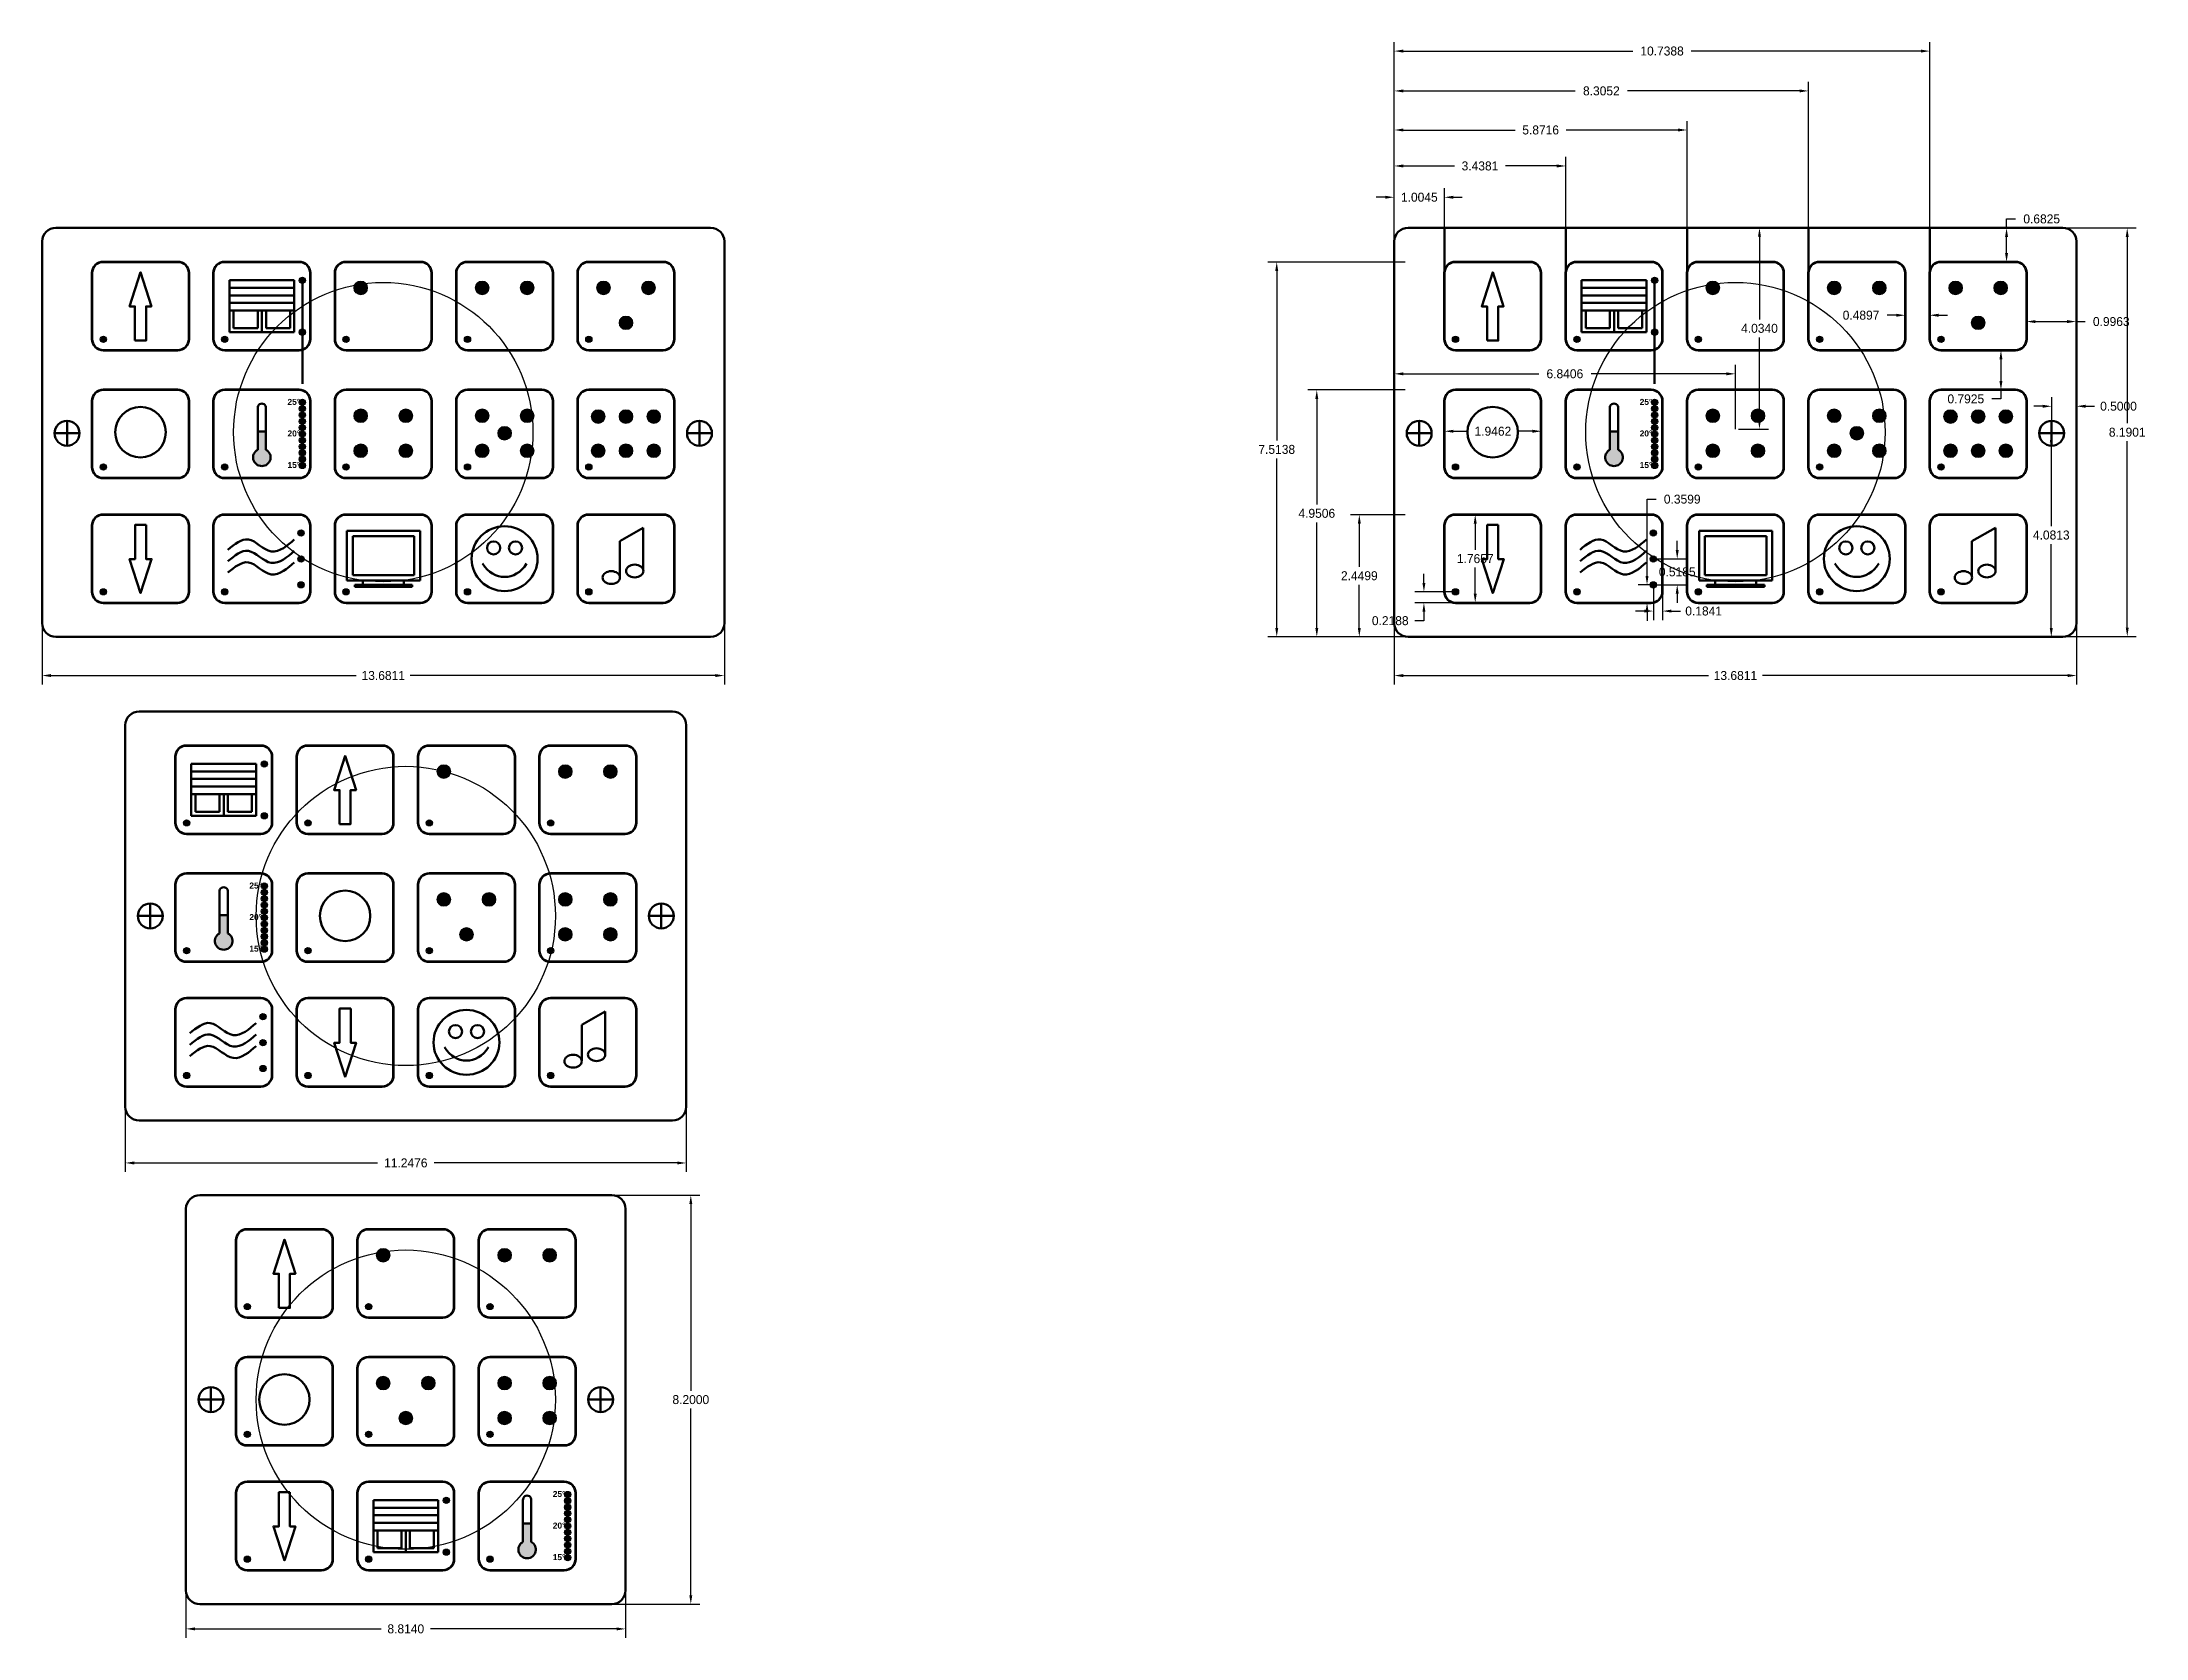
# Model space of a CAD drawing. Header units: centimetres. Extents: x -12 to 94, y -28 to 4.
# Drawn here: x 52.07 to 94.25, y -28.37 to 3.61 of the extents above; entities that cross this region are included whole.
import ezdxf

# ---------------------------------------------------------------- set-up
doc = ezdxf.new("R2010")
doc.units = ezdxf.units.CM
doc.header["$MEASUREMENT"] = 0
doc.layers.add('grafika koło', color=7, linetype='Continuous', lineweight=50)
doc.layers.add('ramka_zewnetrzna', color=7, linetype='Continuous', lineweight=50)
for name, color, linetype in [('LED_info', 1, 'Continuous'), ('Podświetlenie_klawiszy', 5, 'Continuous'), ('Pole_Touch', 7, 'Continuous'), ('wymiary', 1, 'Continuous')]:
    doc.layers.add(name, color=color, linetype=linetype)
doc.dimstyles.get("Standard").update_dxf_attribs({"dimtxt": 0.18, "dimasz": 0.18, "dimexe": 0.18, "dimexo": 0.0625, "dimgap": 0.09, "dimtad": 0, "dimtih": 1, "dimtoh": 1, "dimdec": 4, "dimzin": 0, "dimdsep": 46, "dimtxsty": 'Standard', "dimcen": 0.09, "dimadec": 0, "dimazin": 0, "dimtfac": 1, "dimtdec": 4, "dimtofl": 0, "dimtmove": 0, "dimatfit": 3, "dimfxl": 1, "dimtolj": 1, "dimtzin": 0, "dimarcsym": 0})

msp = doc.modelspace()

# ---------------------------------------------------------------- texts
at = {"layer": 'grafika koło', "char_height": 0.12, "width": 0.2267002, "attachment_point": 1}
for s, insert in [('{\\f@Arial Unicode MS|b1|i0|c238|p34;25%%D}', (56.98618, -3.53839)), ('{\\f@Arial Unicode MS|b1|i0|c238|p34;25%%D}', (84.09823, -3.53839)), ('{\\f@Arial Unicode MS|b1|i0|c238|p34;20%%D}', (56.98618, -4.17119)), ('{\\f@Arial Unicode MS|b1|i0|c238|p34;20%%D}', (84.09823, -4.17119)), ('{\\f@Arial Unicode MS|b1|i0|c238|p34;15%%D}', (56.98618, -4.80424)), ('{\\f@Arial Unicode MS|b1|i0|c238|p34;15%%D}', (84.09823, -4.80424)), ('{\\f@Arial Unicode MS|b1|i0|c238|p34;25%%D}', (56.22135, -13.23241)), ('{\\f@Arial Unicode MS|b1|i0|c238|p34;20%%D}', (56.22135, -13.86521)), ('{\\f@Arial Unicode MS|b1|i0|c238|p34;15%%D}', (56.22135, -14.49826)), ('{\\f@Arial Unicode MS|b1|i0|c238|p34;25%%D}', (62.30526, -25.42757)), ('{\\f@Arial Unicode MS|b1|i0|c238|p34;20%%D}', (62.30526, -26.06037)), ('{\\f@Arial Unicode MS|b1|i0|c238|p34;15%%D}', (62.30526, -26.69342))]:
    msp.add_mtext(s, dxfattribs=dict(at, insert=insert))

# ---------------------------------------------------------------- blocks, each defined once
blk = doc.blocks.new('Pole_Touch')
at = {"layer": 'Pole_Touch', "lineweight": 100}
blk.add_open_spline([(-0.028, 1.108), (-0.028, 1.108), (1.044, 1.108), (1.044, 1.108), (1.044, 1.108), (1.134, 1.108), (1.208, 1.034), (1.208, 0.944), (1.208, 0.944), (1.208, 0.944), (1.208, -0.019), (1.208, -0.019), (1.208, -0.019), (1.208, -0.109), (1.134, -0.183), (1.044, -0.183), (1.044, -0.183), (1.044, -0.183), (-0.028, -0.183), (-0.028, -0.183), (-0.028, -0.183), (-0.118, -0.183), (-0.192, -0.109), (-0.192, -0.019), (-0.192, -0.019), (-0.192, -0.019), (-0.192, 0.944), (-0.192, 0.944), (-0.192, 0.944), (-0.192, 1.034), (-0.118, 1.108), (-0.028, 1.108)], degree=3, knots=[0, 0, 0, 0, 0.111111, 0.111111, 0.111111, 0.111111, 0.222222, 0.222222, 0.222222, 0.222222, 0.333333, 0.333333, 0.333333, 0.333333, 0.444444, 0.444444, 0.444444, 0.444444, 0.555556, 0.555556, 0.555556, 0.555556, 0.666667, 0.666667, 0.666667, 0.666667, 0.777778, 0.777778, 0.777778, 0.777778, 1, 1, 1, 1], dxfattribs=at)
blk = doc.blocks.new('LED_1')
at = {"layer": 'Podświetlenie_klawiszy'}
blk.add_hatch(color=256, dxfattribs=at).paths.add_polyline_path([(0.0625, 0, 1), (-0.0625, 0, 1)])
blk.add_circle((0, 0), 0.0625, dxfattribs=at)
blk = doc.blocks.new('grafika koło')
h = blk.add_hatch(color=256)
edge = h.paths.add_edge_path()
edge.add_ellipse((0, 0), major_axis=(0, 0.1), ratio=1, start_angle=0, end_angle=360)
at = {"layer": 'grafika koło', "lineweight": 0}
blk.add_ellipse((0, 0), major_axis=(0, 0.1), ratio=1, dxfattribs=at)
blk = doc.blocks.new('LED_info')
at = {"layer": 'LED_info'}
blk.add_hatch(color=256, dxfattribs=at).paths.add_polyline_path([(0.0625, 0, 1), (-0.0625, 0, 1)])
blk.add_circle((0, 0), 0.0625, dxfattribs=at)
blk = doc.blocks.new('*D14')
at = {"layer": 'Defpoints', "color": 0}
for p in [(63.18, -19.497), (65.073, -19.497), (63.18, -27.697)]:
    blk.add_point(p, dxfattribs=at)
at = {"layer": 'grafika koło', "color": 0, "lineweight": -2}
for p, q in [((63.242, -19.497), (65.253, -19.497)), ((65.073, -19.677), (65.073, -23.417)), ((65.073, -27.517), (65.073, -23.777)), ((63.242, -27.697), (65.253, -27.697))]:
    blk.add_line(p, q, dxfattribs=at)
at = {"layer": 'grafika koło', "color": 0}
for points in [[(65.043, -19.677), (65.103, -19.677), (65.073, -19.497)], [(65.043, -27.517), (65.103, -27.517), (65.073, -27.697)]]:
    blk.add_solid(points, dxfattribs=at)
at = {"layer": 'grafika koło', "color": 0, "insert": (65.073, -23.597), "char_height": 0.18, "attachment_point": 5}
blk.add_mtext('\\A1;8.2000', dxfattribs=at)
blk = doc.blocks.new('łeb')
at = {"layer": 'grafika koło'}
for q in [(-0.25, 0), (0, 0.25), (0.25, 0), (0, -0.25)]:
    blk.add_line((0, 0), q, dxfattribs=at)
blk.add_circle((0, 0), 0.25, dxfattribs=at)
blk = doc.blocks.new('*D25')
at = {"layer": 'Defpoints', "color": 0}
for p in [(54.951, -27.42), (63.765, -27.42), (54.951, -28.192)]:
    blk.add_point(p, dxfattribs=at)
at = {"layer": 'grafika koło', "color": 0, "lineweight": -2}
for p, q in [((54.951, -27.483), (54.951, -28.372)), ((63.765, -27.483), (63.765, -28.372)), ((55.131, -28.192), (58.863, -28.192)), ((63.585, -28.192), (59.853, -28.192))]:
    blk.add_line(p, q, dxfattribs=at)
at = {"layer": 'grafika koło', "color": 0}
for points in [[(55.131, -28.162), (55.131, -28.222), (54.951, -28.192)], [(63.585, -28.162), (63.585, -28.222), (63.765, -28.192)]]:
    blk.add_solid(points, dxfattribs=at)
at = {"layer": 'grafika koło', "color": 0, "insert": (59.358, -28.192), "char_height": 0.18, "attachment_point": 5}
blk.add_mtext('\\A1;8.8140', dxfattribs=at)
blk = doc.blocks.new('*D26')
at = {"layer": 'Defpoints', "color": 0}
for p in [(53.734, -17.729), (64.982, -17.729), (53.734, -18.853)]:
    blk.add_point(p, dxfattribs=at)
at = {"layer": 'grafika koło', "color": 0, "lineweight": -2}
for p, q in [((53.734, -17.792), (53.734, -19.033)), ((64.982, -17.792), (64.982, -19.033)), ((53.914, -18.853), (58.788, -18.853)), ((64.802, -18.853), (59.928, -18.853))]:
    blk.add_line(p, q, dxfattribs=at)
at = {"layer": 'grafika koło', "color": 0}
for points in [[(53.914, -18.823), (53.914, -18.883), (53.734, -18.853)], [(64.802, -18.823), (64.802, -18.883), (64.982, -18.853)]]:
    blk.add_solid(points, dxfattribs=at)
at = {"layer": 'grafika koło', "color": 0, "insert": (59.358, -18.853), "char_height": 0.18, "attachment_point": 5}
blk.add_mtext('\\A1;11.2476', dxfattribs=at)
blk = doc.blocks.new('*D27')
at = {"layer": 'Defpoints', "color": 0}
for p in [(52.065, -8.035), (65.746, -8.035), (52.065, -9.084)]:
    blk.add_point(p, dxfattribs=at)
at = {"layer": 'grafika koło', "color": 0, "lineweight": -2}
for p, q in [((52.065, -8.097), (52.065, -9.264)), ((65.746, -8.097), (65.746, -9.264)), ((52.245, -9.084), (58.366, -9.084)), ((65.566, -9.084), (59.446, -9.084))]:
    blk.add_line(p, q, dxfattribs=at)
at = {"layer": 'grafika koło', "color": 0}
for points in [[(52.245, -9.054), (52.245, -9.114), (52.065, -9.084)], [(65.566, -9.054), (65.566, -9.114), (65.746, -9.084)]]:
    blk.add_solid(points, dxfattribs=at)
at = {"layer": 'grafika koło', "color": 0, "insert": (58.906, -9.084), "char_height": 0.18, "attachment_point": 5}
blk.add_mtext('\\A1;13.6811', dxfattribs=at)
blk = doc.blocks.new('ramka1')
at = {"layer": 'ramka_zewnetrzna'}
for p, q in [((-13.681, 7.653), (-13.681, 0)), ((-0.278, 7.926), (-13.403, 7.926)), ((0, 0), (0, 7.653)), ((-13.403, -0.274), (-0.278, -0.274))]:
    blk.add_line(p, q, dxfattribs=at)
for centre, major_axis, start_param, end_param in [((-13.403, 7.653), (-0.278, 0), -1.570796, 0), ((-0.278, 7.653), (-0.278, 0), 3.141593, 4.712389), ((-13.403, 0), (0.278, 0), 3.141593, 4.712389), ((-0.278, 0), (0.278, 0), 4.712389, 6.283185)]:
    blk.add_ellipse(centre, major_axis=major_axis, ratio=0.98339, start_param=start_param, end_param=end_param, dxfattribs=at)
blk = doc.blocks.new('*D35')
at = {"layer": 'Defpoints', "color": 0}
for p in [(79.177, -8.035), (92.859, -8.035), (79.177, -9.084)]:
    blk.add_point(p, dxfattribs=at)
at = {"layer": 'grafika koło', "color": 0, "lineweight": -2}
for p, q in [((79.177, -8.097), (79.177, -9.264)), ((92.859, -8.097), (92.859, -9.264)), ((79.357, -9.084), (85.478, -9.084)), ((92.679, -9.084), (86.558, -9.084))]:
    blk.add_line(p, q, dxfattribs=at)
at = {"layer": 'grafika koło', "color": 0}
for points in [[(79.357, -9.054), (79.357, -9.114), (79.177, -9.084)], [(92.679, -9.054), (92.679, -9.114), (92.859, -9.084)]]:
    blk.add_solid(points, dxfattribs=at)
at = {"layer": 'grafika koło', "color": 0, "insert": (86.018, -9.084), "char_height": 0.18, "attachment_point": 5}
blk.add_mtext('\\A1;13.6811', dxfattribs=at)
blk = doc.blocks.new('*D37')
at = {"layer": 'Defpoints', "color": 0}
for p in [(80.182, 0.503), (79.177, -0.382), (80.182, -0.382)]:
    blk.add_point(p, dxfattribs=at)
at = {"layer": 'grafika koło', "color": 0, "lineweight": -2}
for p, q in [((78.997, 0.503), (78.817, 0.503)), ((79.177, -0.319), (79.177, 0.683)), ((80.182, -0.319), (80.182, 0.683)), ((80.362, 0.503), (80.542, 0.503))]:
    blk.add_line(p, q, dxfattribs=at)
at = {"layer": 'grafika koło', "color": 0}
for points in [[(78.997, 0.533), (78.997, 0.473), (79.177, 0.503)], [(80.362, 0.533), (80.362, 0.473), (80.182, 0.503)]]:
    blk.add_solid(points, dxfattribs=at)
at = {"layer": 'grafika koło', "color": 0, "insert": (79.68, 0.503), "char_height": 0.18, "attachment_point": 5}
blk.add_mtext('\\A1;1.0045', dxfattribs=at)
blk = doc.blocks.new('*D38')
at = {"layer": 'Defpoints', "color": 0}
for p in [(82.615, 1.13), (79.177, -0.319), (82.615, -0.319)]:
    blk.add_point(p, dxfattribs=at)
at = {"layer": 'grafika koło', "color": 0, "lineweight": -2}
for p, q in [((79.177, -0.257), (79.177, 1.31)), ((82.615, -0.257), (82.615, 1.31)), ((79.357, 1.13), (80.386, 1.13)), ((82.435, 1.13), (81.406, 1.13))]:
    blk.add_line(p, q, dxfattribs=at)
at = {"layer": 'grafika koło', "color": 0}
for points in [[(79.357, 1.16), (79.357, 1.1), (79.177, 1.13)], [(82.435, 1.16), (82.435, 1.1), (82.615, 1.13)]]:
    blk.add_solid(points, dxfattribs=at)
at = {"layer": 'grafika koło', "color": 0, "insert": (80.896, 1.13), "char_height": 0.18, "attachment_point": 5}
blk.add_mtext('\\A1;3.4381', dxfattribs=at)
blk = doc.blocks.new('*D39')
at = {"layer": 'Defpoints', "color": 0}
for p in [(85.049, 1.851), (79.177, -0.382), (85.049, -0.382)]:
    blk.add_point(p, dxfattribs=at)
at = {"layer": 'grafika koło', "color": 0, "lineweight": -2}
for p, q in [((79.177, -0.319), (79.177, 2.031)), ((79.357, 1.851), (81.603, 1.851)), ((84.869, 1.851), (82.623, 1.851)), ((85.049, -0.319), (85.049, 2.031))]:
    blk.add_line(p, q, dxfattribs=at)
at = {"layer": 'grafika koło', "color": 0}
for points in [[(79.357, 1.881), (79.357, 1.821), (79.177, 1.851)], [(84.869, 1.881), (84.869, 1.821), (85.049, 1.851)]]:
    blk.add_solid(points, dxfattribs=at)
at = {"layer": 'grafika koło', "color": 0, "insert": (82.113, 1.851), "char_height": 0.18, "attachment_point": 5}
blk.add_mtext('\\A1;5.8716', dxfattribs=at)
blk = doc.blocks.new('*D40')
at = {"layer": 'Defpoints', "color": 0}
for p in [(87.483, 2.634), (79.177, -0.382), (87.483, -0.382)]:
    blk.add_point(p, dxfattribs=at)
at = {"layer": 'grafika koło', "color": 0, "lineweight": -2}
for p, q in [((79.177, -0.319), (79.177, 2.814)), ((79.357, 2.634), (82.805, 2.634)), ((87.303, 2.634), (83.855, 2.634)), ((87.483, -0.319), (87.483, 2.814))]:
    blk.add_line(p, q, dxfattribs=at)
at = {"layer": 'grafika koło', "color": 0}
for points in [[(79.357, 2.664), (79.357, 2.604), (79.177, 2.634)], [(87.303, 2.664), (87.303, 2.604), (87.483, 2.634)]]:
    blk.add_solid(points, dxfattribs=at)
at = {"layer": 'grafika koło', "color": 0, "insert": (83.33, 2.634), "char_height": 0.18, "attachment_point": 5}
blk.add_mtext('\\A1;8.3052', dxfattribs=at)
blk = doc.blocks.new('*D41')
at = {"layer": 'Defpoints', "color": 0}
for p in [(89.916, 3.433), (79.177, -0.382), (89.916, -0.382)]:
    blk.add_point(p, dxfattribs=at)
at = {"layer": 'grafika koło', "color": 0, "lineweight": -2}
for p, q in [((79.177, -0.319), (79.177, 3.613)), ((79.357, 3.433), (83.962, 3.433)), ((89.736, 3.433), (85.132, 3.433)), ((89.916, -0.319), (89.916, 3.613))]:
    blk.add_line(p, q, dxfattribs=at)
at = {"layer": 'grafika koło', "color": 0}
for points in [[(79.357, 3.463), (79.357, 3.403), (79.177, 3.433)], [(89.736, 3.463), (89.736, 3.403), (89.916, 3.433)]]:
    blk.add_solid(points, dxfattribs=at)
at = {"layer": 'grafika koło', "color": 0, "insert": (84.547, 3.433), "char_height": 0.18, "attachment_point": 5}
blk.add_mtext('\\A1;10.7388', dxfattribs=at)
blk = doc.blocks.new('*D42')
at = {"layer": 'Defpoints', "color": 0}
for p in [(78.477, -5.859), (79.456, -5.859), (79.456, -8.308)]:
    blk.add_point(p, dxfattribs=at)
at = {"layer": 'grafika koło', "color": 0, "lineweight": -2}
for p, q in [((79.393, -5.859), (78.297, -5.859)), ((78.477, -6.039), (78.477, -6.904)), ((78.477, -8.128), (78.477, -7.264)), ((79.393, -8.308), (78.297, -8.308))]:
    blk.add_line(p, q, dxfattribs=at)
at = {"layer": 'grafika koło', "color": 0}
for points in [[(78.447, -6.039), (78.507, -6.039), (78.477, -5.859)], [(78.447, -8.128), (78.507, -8.128), (78.477, -8.308)]]:
    blk.add_solid(points, dxfattribs=at)
at = {"layer": 'grafika koło', "color": 0, "insert": (78.477, -7.084), "char_height": 0.18, "attachment_point": 5}
blk.add_mtext('\\A1;2.4499', dxfattribs=at)
blk = doc.blocks.new('*D43')
at = {"layer": 'Defpoints', "color": 0}
for p in [(77.624, -3.358), (79.456, -3.358), (79.456, -8.308)]:
    blk.add_point(p, dxfattribs=at)
at = {"layer": 'grafika koło', "color": 0, "lineweight": -2}
for p, q in [((79.393, -3.358), (77.444, -3.358)), ((77.624, -3.538), (77.624, -5.653)), ((77.624, -8.128), (77.624, -6.013)), ((79.393, -8.308), (77.444, -8.308))]:
    blk.add_line(p, q, dxfattribs=at)
at = {"layer": 'grafika koło', "color": 0}
for points in [[(77.594, -3.538), (77.654, -3.538), (77.624, -3.358)], [(77.594, -8.128), (77.654, -8.128), (77.624, -8.308)]]:
    blk.add_solid(points, dxfattribs=at)
at = {"layer": 'grafika koło', "color": 0, "insert": (77.624, -5.833), "char_height": 0.18, "attachment_point": 5}
blk.add_mtext('\\A1;4.9506', dxfattribs=at)
blk = doc.blocks.new('*D44')
at = {"layer": 'Defpoints', "color": 0}
for p in [(76.821, -0.795), (79.456, -0.795), (79.456, -8.308)]:
    blk.add_point(p, dxfattribs=at)
at = {"layer": 'grafika koło', "color": 0, "lineweight": -2}
for p, q in [((79.393, -0.795), (76.641, -0.795)), ((76.821, -0.975), (76.821, -4.372)), ((76.821, -8.128), (76.821, -4.732)), ((79.393, -8.308), (76.641, -8.308))]:
    blk.add_line(p, q, dxfattribs=at)
at = {"layer": 'grafika koło', "color": 0}
for points in [[(76.791, -0.975), (76.851, -0.975), (76.821, -0.795)], [(76.791, -8.128), (76.851, -8.128), (76.821, -8.308)]]:
    blk.add_solid(points, dxfattribs=at)
at = {"layer": 'grafika koło', "color": 0, "insert": (76.821, -4.552), "char_height": 0.18, "attachment_point": 5}
blk.add_mtext('\\A1;7.5138', dxfattribs=at)
blk = doc.blocks.new('*D45')
at = {"layer": 'Defpoints', "color": 0}
for p in [(80.406, -7.406), (79.772, -7.625), (80.406, -7.625)]:
    blk.add_point(p, dxfattribs=at)
at = {"layer": 'grafika koło', "color": 0, "lineweight": -2}
for p, q in [((79.772, -7.226), (79.772, -7.046)), ((80.344, -7.406), (79.592, -7.406)), ((80.344, -7.625), (79.592, -7.625)), ((79.772, -7.985), (79.592, -7.985)), ((79.772, -7.805), (79.772, -7.985))]:
    blk.add_line(p, q, dxfattribs=at)
at = {"layer": 'grafika koło', "color": 0}
for points in [[(79.742, -7.226), (79.802, -7.226), (79.772, -7.406)], [(79.742, -7.805), (79.802, -7.805), (79.772, -7.625)]]:
    blk.add_solid(points, dxfattribs=at)
at = {"layer": 'grafika koło', "color": 0, "insert": (79.097, -7.985), "char_height": 0.18, "attachment_point": 5}
blk.add_mtext('\\A1;0.2188', dxfattribs=at)
blk = doc.blocks.new('*D46')
at = {"layer": 'Defpoints', "color": 0}
for p in [(84.372, -7.269), (84.556, -7.269), (84.556, -7.791)]:
    blk.add_point(p, dxfattribs=at)
at = {"layer": 'grafika koło', "color": 0, "lineweight": -2}
for p, q in [((84.372, -7.331), (84.372, -7.971)), ((84.556, -7.331), (84.556, -7.971)), ((84.192, -7.791), (84.012, -7.791)), ((84.736, -7.791), (84.916, -7.791))]:
    blk.add_line(p, q, dxfattribs=at)
at = {"layer": 'grafika koło', "color": 0}
for points in [[(84.192, -7.761), (84.192, -7.821), (84.372, -7.791)], [(84.736, -7.761), (84.736, -7.821), (84.556, -7.791)]]:
    blk.add_solid(points, dxfattribs=at)
at = {"layer": 'grafika koło', "color": 0, "insert": (85.381, -7.791), "char_height": 0.18, "attachment_point": 5}
blk.add_mtext('\\A1;0.1841', dxfattribs=at)
blk = doc.blocks.new('*D47')
at = {"layer": 'Defpoints', "color": 0}
for p in [(84.37, -7.265), (84.246, -7.625), (84.37, -7.625)]:
    blk.add_point(p, dxfattribs=at)
at = {"layer": 'grafika koło', "color": 0, "lineweight": -2}
for p, q in [((84.246, -7.085), (84.246, -5.549)), ((84.246, -5.549), (84.426, -5.549)), ((84.308, -7.265), (84.066, -7.265)), ((84.308, -7.625), (84.066, -7.625)), ((84.246, -7.805), (84.246, -7.985))]:
    blk.add_line(p, q, dxfattribs=at)
at = {"layer": 'grafika koło', "color": 0}
for points in [[(84.216, -7.085), (84.276, -7.085), (84.246, -7.265)], [(84.216, -7.805), (84.276, -7.805), (84.246, -7.625)]]:
    blk.add_solid(points, dxfattribs=at)
at = {"layer": 'grafika koło', "color": 0, "insert": (84.951, -5.549), "char_height": 0.18, "attachment_point": 5}
blk.add_mtext('\\A1;0.3599', dxfattribs=at)
blk = doc.blocks.new('*D48')
at = {"layer": 'Defpoints', "color": 0}
for p in [(84.37, -6.746), (84.851, -6.746), (84.37, -7.265)]:
    blk.add_point(p, dxfattribs=at)
at = {"layer": 'grafika koło', "color": 0, "lineweight": -2}
for p, q in [((84.433, -6.746), (85.031, -6.746)), ((84.851, -6.566), (84.851, -6.386)), ((84.433, -7.265), (85.031, -7.265)), ((84.851, -7.445), (84.851, -7.625))]:
    blk.add_line(p, q, dxfattribs=at)
at = {"layer": 'grafika koło', "color": 0}
for points in [[(84.821, -6.566), (84.881, -6.566), (84.851, -6.746)], [(84.821, -7.445), (84.881, -7.445), (84.851, -7.265)]]:
    blk.add_solid(points, dxfattribs=at)
at = {"layer": 'grafika koło', "color": 0, "insert": (84.851, -7.006), "char_height": 0.18, "attachment_point": 5}
blk.add_mtext('\\A1;0.5185', dxfattribs=at)
blk = doc.blocks.new('*D49')
at = {"layer": 'Defpoints', "color": 0}
for p in [(80.406, -5.859), (80.406, -7.624), (80.801, -7.624)]:
    blk.add_point(p, dxfattribs=at)
at = {"layer": 'grafika koło', "color": 0, "lineweight": -2}
for p, q in [((80.469, -5.859), (80.981, -5.859)), ((80.801, -6.039), (80.801, -6.561)), ((80.801, -7.444), (80.801, -6.921)), ((80.469, -7.624), (80.981, -7.624))]:
    blk.add_line(p, q, dxfattribs=at)
at = {"layer": 'grafika koło', "color": 0}
for points in [[(80.771, -6.039), (80.831, -6.039), (80.801, -5.859)], [(80.771, -7.444), (80.831, -7.444), (80.801, -7.624)]]:
    blk.add_solid(points, dxfattribs=at)
at = {"layer": 'grafika koło', "color": 0, "insert": (80.801, -6.741), "char_height": 0.18, "attachment_point": 5}
blk.add_mtext('\\A1;1.7657', dxfattribs=at)
blk = doc.blocks.new('*D50')
at = {"layer": 'Defpoints', "color": 0}
for p in [(80.182, -3.832), (80.182, -4.187), (82.128, -3.832)]:
    blk.add_point(p, dxfattribs=at)
at = {"layer": 'grafika koło', "color": 0, "lineweight": -2}
for p, q in [((80.182, -3.894), (80.182, -4.367)), ((80.362, -4.187), (80.645, -4.187)), ((81.948, -4.187), (81.665, -4.187)), ((82.128, -3.894), (82.128, -4.367))]:
    blk.add_line(p, q, dxfattribs=at)
at = {"layer": 'grafika koło', "color": 0}
for points in [[(80.362, -4.157), (80.362, -4.217), (80.182, -4.187)], [(81.948, -4.157), (81.948, -4.217), (82.128, -4.187)]]:
    blk.add_solid(points, dxfattribs=at)
at = {"layer": 'grafika koło', "color": 0, "insert": (81.155, -4.187), "char_height": 0.18, "attachment_point": 5}
blk.add_mtext('\\A1;1.9462', dxfattribs=at)
blk = doc.blocks.new('*D51')
at = {"layer": 'Defpoints', "color": 0}
for p in [(92.564, -0.112), (93.874, -0.112), (92.564, -8.302)]:
    blk.add_point(p, dxfattribs=at)
at = {"layer": 'grafika koło', "color": 0, "lineweight": -2}
for p, q in [((92.627, -0.112), (94.054, -0.112)), ((93.874, -0.292), (93.874, -4.027)), ((93.874, -8.122), (93.874, -4.387)), ((92.627, -8.302), (94.054, -8.302))]:
    blk.add_line(p, q, dxfattribs=at)
at = {"layer": 'grafika koło', "color": 0}
for points in [[(93.844, -0.292), (93.904, -0.292), (93.874, -0.112)], [(93.844, -8.122), (93.904, -8.122), (93.874, -8.302)]]:
    blk.add_solid(points, dxfattribs=at)
at = {"layer": 'grafika koło', "color": 0, "insert": (93.874, -4.207), "char_height": 0.18, "attachment_point": 5}
blk.add_mtext('\\A1;8.1901', dxfattribs=at)
blk = doc.blocks.new('*D52')
at = {"layer": 'Defpoints', "color": 0}
for p in [(90.97, -0.112), (91.454, -0.112), (90.97, -0.794)]:
    blk.add_point(p, dxfattribs=at)
at = {"layer": 'grafika koło', "color": 0, "lineweight": -2}
for p, q in [((91.454, -0.112), (91.454, 0.068)), ((91.454, 0.068), (91.634, 0.068)), ((91.033, -0.112), (91.634, -0.112)), ((91.454, -0.614), (91.454, -0.292)), ((91.033, -0.794), (91.634, -0.794))]:
    blk.add_line(p, q, dxfattribs=at)
at = {"layer": 'grafika koło', "color": 0}
for points in [[(91.424, -0.292), (91.484, -0.292), (91.454, -0.112)], [(91.424, -0.614), (91.484, -0.614), (91.454, -0.794)]]:
    blk.add_solid(points, dxfattribs=at)
at = {"layer": 'grafika koło', "color": 0, "insert": (92.159, 0.068), "char_height": 0.18, "attachment_point": 5}
blk.add_mtext('\\A1;0.6825', dxfattribs=at)
blk = doc.blocks.new('*D53')
at = {"layer": 'Defpoints', "color": 0}
for p in [(91.853, -1.733), (92.849, -1.733), (92.849, -1.989)]:
    blk.add_point(p, dxfattribs=at)
at = {"layer": 'grafika koło', "color": 0, "lineweight": -2}
for p, q in [((91.853, -1.795), (91.853, -2.169)), ((92.033, -1.989), (92.669, -1.989)), ((92.849, -1.795), (92.849, -2.169)), ((92.849, -1.989), (93.029, -1.989))]:
    blk.add_line(p, q, dxfattribs=at)
at = {"layer": 'grafika koło', "color": 0}
for points in [[(92.033, -1.959), (92.033, -2.019), (91.853, -1.989)], [(92.669, -1.959), (92.669, -2.019), (92.849, -1.989)]]:
    blk.add_solid(points, dxfattribs=at)
at = {"layer": 'grafika koło', "color": 0, "insert": (93.554, -1.989), "char_height": 0.18, "attachment_point": 5}
blk.add_mtext('\\A1;0.9963', dxfattribs=at)
blk = doc.blocks.new('*D54')
at = {"layer": 'Defpoints', "color": 0}
for p in [(89.422, -1.813), (89.422, -1.862), (89.912, -1.813)]:
    blk.add_point(p, dxfattribs=at)
at = {"layer": 'grafika koło', "color": 0, "lineweight": -2}
for p, q in [((89.242, -1.862), (89.062, -1.862)), ((89.422, -1.875), (89.422, -2.042)), ((89.912, -1.875), (89.912, -2.042)), ((90.092, -1.862), (90.272, -1.862))]:
    blk.add_line(p, q, dxfattribs=at)
at = {"layer": 'grafika koło', "color": 0}
for points in [[(89.242, -1.832), (89.242, -1.892), (89.422, -1.862)], [(90.092, -1.832), (90.092, -1.892), (89.912, -1.862)]]:
    blk.add_solid(points, dxfattribs=at)
at = {"layer": 'grafika koło', "color": 0, "insert": (88.537, -1.862), "char_height": 0.18, "attachment_point": 5}
blk.add_mtext('\\A1;0.4897', dxfattribs=at)
blk = doc.blocks.new('*D55')
at = {"layer": 'Defpoints', "color": 0}
for p in [(90.793, -2.566), (90.793, -3.359), (91.342, -3.359)]:
    blk.add_point(p, dxfattribs=at)
at = {"layer": 'grafika koło', "color": 0, "lineweight": -2}
for p, q in [((90.856, -2.566), (91.522, -2.566)), ((91.342, -2.746), (91.342, -3.179)), ((90.856, -3.359), (91.522, -3.359)), ((91.342, -3.359), (91.342, -3.539)), ((91.342, -3.539), (91.162, -3.539))]:
    blk.add_line(p, q, dxfattribs=at)
at = {"layer": 'grafika koło', "color": 0}
for points in [[(91.312, -2.746), (91.372, -2.746), (91.342, -2.566)], [(91.312, -3.179), (91.372, -3.179), (91.342, -3.359)]]:
    blk.add_solid(points, dxfattribs=at)
at = {"layer": 'grafika koło', "color": 0, "insert": (90.637, -3.539), "char_height": 0.18, "attachment_point": 5}
blk.add_mtext('\\A1;0.7925', dxfattribs=at)
blk = doc.blocks.new('*D56')
at = {"layer": 'Defpoints', "color": 0}
for p in [(92.859, -3.686), (92.359, -4.227), (92.859, -4.227)]:
    blk.add_point(p, dxfattribs=at)
at = {"layer": 'grafika koło', "color": 0, "lineweight": -2}
for p, q in [((92.179, -3.686), (91.999, -3.686)), ((92.359, -4.165), (92.359, -3.506)), ((92.859, -4.165), (92.859, -3.506)), ((93.039, -3.686), (93.219, -3.686))]:
    blk.add_line(p, q, dxfattribs=at)
at = {"layer": 'grafika koło', "color": 0}
for points in [[(92.179, -3.656), (92.179, -3.716), (92.359, -3.686)], [(93.039, -3.656), (93.039, -3.716), (92.859, -3.686)]]:
    blk.add_solid(points, dxfattribs=at)
at = {"layer": 'grafika koło', "color": 0, "insert": (93.699, -3.686), "char_height": 0.18, "attachment_point": 5}
blk.add_mtext('\\A1;0.5000', dxfattribs=at)
blk = doc.blocks.new('*D57')
at = {"layer": 'Defpoints', "color": 0}
for p in [(92.359, -4.227), (92.351, -8.308), (92.359, -8.308)]:
    blk.add_point(p, dxfattribs=at)
at = {"layer": 'grafika koło', "color": 0, "lineweight": -2}
for p, q in [((92.296, -4.227), (92.171, -4.227)), ((92.351, -4.407), (92.351, -6.088)), ((92.351, -8.128), (92.351, -6.448)), ((92.296, -8.308), (92.171, -8.308))]:
    blk.add_line(p, q, dxfattribs=at)
at = {"layer": 'grafika koło', "color": 0}
for points in [[(92.321, -4.407), (92.381, -4.407), (92.351, -4.227)], [(92.321, -8.128), (92.381, -8.128), (92.351, -8.308)]]:
    blk.add_solid(points, dxfattribs=at)
at = {"layer": 'grafika koło', "color": 0, "insert": (92.351, -6.268), "char_height": 0.18, "attachment_point": 5}
blk.add_mtext('\\A1;4.0813', dxfattribs=at)
blk = doc.blocks.new('*D58')
at = {"layer": 'Defpoints', "color": 0}
for p in [(79.177, -3.036), (79.177, -4.205), (86.018, -4.205)]:
    blk.add_point(p, dxfattribs=at)
at = {"layer": 'grafika koło', "color": 0, "lineweight": -2}
for p, q in [((79.177, -4.142), (79.177, -2.856)), ((86.018, -4.142), (86.018, -2.856)), ((79.357, -3.036), (82.073, -3.036)), ((85.838, -3.036), (83.123, -3.036))]:
    blk.add_line(p, q, dxfattribs=at)
at = {"layer": 'grafika koło', "color": 0}
for points in [[(79.357, -3.006), (79.357, -3.066), (79.177, -3.036)], [(85.838, -3.006), (85.838, -3.066), (86.018, -3.036)]]:
    blk.add_solid(points, dxfattribs=at)
at = {"layer": 'grafika koło', "color": 0, "insert": (82.598, -3.036), "char_height": 0.18, "attachment_point": 5}
blk.add_mtext('\\A1;6.8406', dxfattribs=at)
blk = doc.blocks.new('*D59')
at = {"layer": 'Defpoints', "color": 0}
for p in [(86.018, -0.108), (86.5, -0.108), (86.018, -4.142)]:
    blk.add_point(p, dxfattribs=at)
at = {"layer": 'grafika koło', "color": 0, "lineweight": -2}
for p, q in [((86.08, -0.108), (86.68, -0.108)), ((86.5, -0.288), (86.5, -1.945)), ((86.5, -3.962), (86.5, -2.305)), ((86.08, -4.142), (86.68, -4.142))]:
    blk.add_line(p, q, dxfattribs=at)
at = {"layer": 'grafika koło', "color": 0}
for points in [[(86.47, -0.288), (86.53, -0.288), (86.5, -0.108)], [(86.47, -3.962), (86.53, -3.962), (86.5, -4.142)]]:
    blk.add_solid(points, dxfattribs=at)
at = {"layer": 'grafika koło', "color": 0, "insert": (86.5, -2.125), "char_height": 0.18, "attachment_point": 5}
blk.add_mtext('\\A1;4.0340', dxfattribs=at)

# ---------------------------------------------------------------- dimensions: what is measured, and where the dimension line sits
at = {"layer": 'grafika koło'}
for p1, p2, distance, picture, middle in [((79.177395, -0.381989), (89.916151, -0.381989), 3.814957, '*D41', (84.546773, 3.432968)), ((79.1774, -0.38199), (87.48259, -0.38199), 3.01591, '*D40', (83.32999, 2.63392)), ((79.1774, -0.38199), (85.04902, -0.38199), 2.23253, '*D39', (82.11321, 1.85054)), ((79.177395, -0.319489), (82.615455, -0.319489), 1.449321, '*D38', (80.896425, 1.129832)), ((79.1774, -0.38199), (80.18189, -0.38199), 0.88512, '*D37', (79.67964, 0.50313)), ((90.9703, -0.79416), (90.9703, -0.11165), -0.48392, '*D52', (92.15923, 0.06835)), ((86.01796, -4.14245), (86.01796, -0.10849), -0.48177, '*D59', (86.49973, -2.12547)), ((92.5644, -8.30175), (92.5644, -0.11165), -1.30943, '*D51', (93.87383, -4.2067)), ((79.45552, -8.30849), (79.45552, -0.79473), 2.63454, '*D44', (76.82098, -4.55161)), ((89.91174, -1.81265), (89.42203, -1.81265), 0.04892, '*D54', (88.53703, -1.86158)), ((91.85275, -1.73261), (92.84906, -1.73261), -0.25594, '*D53', (93.55406, -1.98855)), ((86.01796, -4.20495), (79.1774, -4.20495), -1.16884, '*D58', (82.59768, -3.03611)), ((90.793212, -2.566062), (90.793212, -3.358609), 0.548475, '*D55', (90.636686, -3.538609)), ((79.45552, -8.30849), (79.45552, -3.35786), 1.83163, '*D43', (77.62388, -5.83317)), ((82.12849, -3.83166), (80.18226, -3.83166), 0.35553, '*D50', (81.15537, -4.18719)), ((92.35852, -4.22717), (92.35852, -8.30849), -0.00742, '*D57', (92.35109, -6.26783)), ((79.455517, -8.308487), (79.455517, -5.858636), 0.978546, '*D42', (78.476971, -7.083561)), ((80.40602, -5.85864), (80.40602, -7.62431), 0.39534, '*D49', (80.80136, -6.74148)), ((84.37039, -7.264832), (84.37039, -6.746376), -0.480397, '*D48', (84.850787, -7.005604)), ((80.40602, -7.40632), (80.40602, -7.62509), -0.63386, '*D45', (79.09716, -7.98509)), ((84.37232, -7.26869), (84.55642, -7.26869), -0.52221, '*D46', (85.38142, -7.79089)), ((65.74647, -8.03498), (52.06535, -8.03498), 1.04885, '*D27', (58.90591, -9.08383)), ((92.85852, -8.03498), (79.1774, -8.03498), 1.04885, '*D35', (86.01796, -9.08383)), ((64.98164, -17.72901), (53.73408, -17.72901), 1.1242, '*D26', (59.35786, -18.8532)), ((63.17975, -27.69689), (63.17975, -19.49689), -1.89373, '*D14', (65.07349, -23.59689)), ((63.76486, -27.42026), (54.95087, -27.42026), 0.77211, '*D25', (59.35786, -28.19238))]:
    dim = msp.add_aligned_dim(p1=p1, p2=p2, distance=distance, dimstyle='Standard', dxfattribs=at)
    dim.commit()
    dim.dimension.update_dxf_attribs({"geometry": picture, "text_midpoint": middle})
for base, p1, p2, angle, picture, middle in [((92.85852, -3.68629), (92.35852, -4.22717), (92.85852, -4.22717), 0, '*D56', (93.69852, -3.68629)), ((84.24568, -7.62474), (84.37039, -7.26483), (84.37039, -7.62474), 270, '*D47', (84.95068, -5.54921))]:
    dim = msp.add_linear_dim(base=base, p1=p1, p2=p2, angle=angle, dimstyle='Standard', dxfattribs=at)
    dim.commit()
    dim.dimension.update_dxf_attribs({"geometry": picture, "text_midpoint": middle, "dimtype": 161})

# ---------------------------------------------------------------- hatches: boundary and pattern name
at = {"layer": 'grafika koło'}
h = msp.add_hatch(color=256, dxfattribs=at)
edge = h.paths.add_edge_path()
edge.add_ellipse((56.47171, -4.71165), major_axis=(0.17635, 0), ratio=0.98339024, start_angle=118.057315, end_angle=421.942685)
edge.add_line((56.55466, -4.55861), (56.55466, -4.19147))
edge.add_line((56.55466, -4.19147), (56.38876, -4.19147))
edge.add_line((56.38876, -4.19147), (56.38876, -4.55861))
h = msp.add_hatch(color=256, dxfattribs=at)
edge = h.paths.add_edge_path()
edge.add_ellipse((83.58376, -4.71165), major_axis=(0.17635, 0), ratio=0.98339024, start_angle=118.057315, end_angle=421.942685)
edge.add_line((83.66671, -4.55861), (83.66671, -4.19147))
edge.add_line((83.66671, -4.19147), (83.50081, -4.19147))
edge.add_line((83.50081, -4.19147), (83.50081, -4.55861))
h = msp.add_hatch(color=256, dxfattribs=at)
edge = h.paths.add_edge_path()
edge.add_ellipse((55.70688, -14.40568), major_axis=(0.17635, 0), ratio=0.98339024, start_angle=118.057315, end_angle=421.942685)
edge.add_line((55.78983, -14.25263), (55.78983, -13.88549))
edge.add_line((55.78983, -13.88549), (55.62393, -13.88549))
edge.add_line((55.62393, -13.88549), (55.62393, -14.25263))
h = msp.add_hatch(color=256, dxfattribs=at)
edge = h.paths.add_edge_path()
edge.add_ellipse((61.79079, -26.60083), major_axis=(0.17635, 0), ratio=0.98339024, start_angle=118.057315, end_angle=421.942685)
edge.add_line((61.87374, -26.44779), (61.87374, -26.08065))
edge.add_line((61.87374, -26.08065), (61.70784, -26.08065))
edge.add_line((61.70784, -26.08065), (61.70784, -26.44779))
at = {"layer": 'LED_info'}
for points in [[(57.34734, -4.24113, 1), (57.22234, -4.24113, 1)], [(84.45939, -4.24113, 1), (84.33439, -4.24113, 1)], [(56.58251, -13.93515, 1), (56.45751, -13.93515, 1)], [(62.66643, -26.1303, 1), (62.54143, -26.1303, 1)]]:
    msp.add_hatch(color=256, dxfattribs=at).paths.add_polyline_path(points)

# ---------------------------------------------------------------- linework, layer by layer
at = {"layer": 'grafika koło'}
for p, q in [((80.18189, -1.05649), (80.18189, -0.10849)), ((82.61545, -1.05649), (82.61545, -0.10849)), ((85.04902, -1.05649), (85.04902, -0.10849)), ((87.48259, -1.05649), (87.48259, -0.10849)), ((89.91615, -1.05649), (89.91615, -0.10849)), ((55.82255, -1.15914), (57.12088, -1.15914)), ((55.82255, -2.2005), (55.82255, -1.15914)), ((57.12088, -1.15914), (57.12088, -2.2005)), ((57.28484, -1.16401), (57.28484, -3.23556)), ((82.93459, -2.2005), (82.93459, -1.15914)), ((82.93459, -1.15914), (84.23292, -1.15914)), ((84.23292, -1.15914), (84.23292, -2.2005)), ((84.39689, -1.16401), (84.39689, -3.23556)), ((55.82255, -1.31105), (57.12088, -1.31105)), ((55.82255, -1.46296), (57.12088, -1.46296)), ((55.82255, -1.61487), (57.12088, -1.61487)), ((82.93459, -1.31105), (84.23292, -1.31105)), ((82.93459, -1.46296), (84.23292, -1.46296)), ((82.93459, -1.61487), (84.23292, -1.61487)), ((55.82255, -1.76678), (57.12088, -1.76678)), ((55.90598, -1.76678), (55.90598, -2.11845)), ((56.38828, -2.11845), (56.38828, -1.76678)), ((56.47171, -1.76678), (56.43058, -1.76678)), ((56.47171, -1.76678), (56.51306, -1.76678)), ((56.47171, -2.2005), (56.47171, -1.76678)), ((56.55515, -1.76678), (56.55515, -2.11845)), ((57.03744, -2.11845), (57.03744, -1.76678)), ((82.93459, -1.76678), (84.23292, -1.76678)), ((83.01803, -1.76678), (83.01803, -2.11845)), ((83.50032, -2.11845), (83.50032, -1.76678)), ((83.58376, -1.76678), (83.54263, -1.76678)), ((83.58376, -2.2005), (83.58376, -1.76678)), ((83.58376, -1.76678), (83.62511, -1.76678)), ((83.66719, -1.76678), (83.66719, -2.11845)), ((84.14948, -2.11845), (84.14948, -1.76678)), ((57.12088, -2.2005), (55.82255, -2.2005)), ((55.90598, -2.11845), (56.38828, -2.11845)), ((56.55515, -2.11845), (57.03744, -2.11845)), ((84.23292, -2.2005), (82.93459, -2.2005)), ((83.01803, -2.11845), (83.50032, -2.11845)), ((83.66719, -2.11845), (84.14948, -2.11845)), ((56.38876, -3.72268), (56.38876, -4.55861)), ((56.55466, -3.72268), (56.55466, -4.55861)), ((83.50081, -3.72268), (83.50081, -4.55861)), ((83.66671, -3.72268), (83.66671, -4.55861)), ((56.38876, -4.19147), (56.55466, -4.19147)), ((83.50081, -4.19147), (83.66671, -4.19147)), ((58.17747, -6.1853), (59.6431, -6.1853)), ((58.17747, -7.18026), (58.17747, -6.1853)), ((58.29417, -6.29318), (59.5264, -6.29318)), ((58.29417, -7.07239), (58.29417, -6.29318)), ((59.5264, -6.29318), (59.5264, -7.07239)), ((59.6431, -6.1853), (59.6431, -7.18026)), ((85.28951, -7.18026), (85.28951, -6.1853)), ((85.28951, -6.1853), (86.75515, -6.1853)), ((85.40622, -7.07239), (85.40622, -6.29318)), ((85.40622, -6.29318), (86.63844, -6.29318)), ((86.63844, -6.29318), (86.63844, -7.07239)), ((86.75515, -6.1853), (86.75515, -7.18026)), ((59.5264, -7.07239), (58.29417, -7.07239)), ((86.63844, -7.07239), (85.40622, -7.07239)), ((59.6431, -7.18026), (58.17747, -7.18026)), ((58.33369, -7.26333), (59.48692, -7.26333)), ((58.33369, -7.30369), (58.33369, -7.26333)), ((59.48692, -7.30369), (58.33369, -7.30369)), ((59.32103, -7.18026), (58.49954, -7.18026)), ((58.49954, -7.18026), (58.49954, -7.26333)), ((58.49954, -7.26333), (59.32103, -7.26333)), ((59.32103, -7.26333), (59.32103, -7.18026)), ((59.48692, -7.26333), (59.48692, -7.30369)), ((86.75515, -7.18026), (85.28951, -7.18026)), ((85.44573, -7.30369), (85.44573, -7.26333)), ((85.44573, -7.26333), (86.59897, -7.26333)), ((86.59897, -7.30369), (85.44573, -7.30369)), ((85.61159, -7.18026), (85.61159, -7.26333)), ((86.43307, -7.18026), (85.61159, -7.18026)), ((85.61159, -7.26333), (86.43307, -7.26333)), ((86.43307, -7.26333), (86.43307, -7.18026)), ((86.59897, -7.26333), (86.59897, -7.30369)), ((53.73408, -10.07601), (53.73408, -17.72901)), ((64.70352, -9.80251), (54.0122, -9.80251)), ((64.98164, -17.72901), (64.98164, -10.07601)), ((55.05772, -10.85316), (56.35604, -10.85316)), ((55.05772, -11.89453), (55.05772, -10.85316)), ((56.35604, -10.85316), (56.35604, -11.89453)), ((55.05772, -11.00507), (56.35604, -11.00507)), ((55.05772, -11.15698), (56.35604, -11.15698)), ((55.05772, -11.30889), (56.35604, -11.30889)), ((55.05772, -11.4608), (56.35604, -11.4608)), ((55.14115, -11.4608), (55.14115, -11.81247)), ((55.62344, -11.81247), (55.62344, -11.4608)), ((55.70688, -11.4608), (55.66575, -11.4608)), ((55.70688, -11.4608), (55.74823, -11.4608)), ((55.70688, -11.89453), (55.70688, -11.4608)), ((55.79032, -11.4608), (55.79032, -11.81247)), ((56.27261, -11.81247), (56.27261, -11.4608)), ((56.35604, -11.89453), (55.05772, -11.89453)), ((55.14115, -11.81247), (55.62344, -11.81247)), ((55.79032, -11.81247), (56.27261, -11.81247)), ((55.62393, -13.4167), (55.62393, -14.25263)), ((55.78983, -13.4167), (55.78983, -14.25263)), ((53.73408, -13.7405), (53.73408, -14.27097)), ((55.62393, -13.88549), (55.78983, -13.88549)), ((54.0122, -18.00251), (64.70352, -18.00251)), ((54.95087, -19.77039), (54.95087, -27.42338)), ((63.48674, -19.49689), (55.22899, -19.49689)), ((63.76486, -27.42026), (63.76486, -19.76727)), ((62.76486, -23.43488), (62.76486, -23.96535)), ((58.70806, -25.61144), (60.00639, -25.61144)), ((58.70806, -26.65281), (58.70806, -25.61144)), ((60.00639, -25.61144), (60.00639, -26.65281)), ((61.70784, -25.61186), (61.70784, -26.44779)), ((61.87374, -25.61186), (61.87374, -26.44779)), ((58.70806, -25.76335), (60.00639, -25.76335)), ((58.70806, -25.91527), (60.00639, -25.91527)), ((58.70806, -26.06718), (60.00639, -26.06718)), ((61.70784, -26.08065), (61.87374, -26.08065)), ((58.70806, -26.21909), (60.00639, -26.21909)), ((58.7915, -26.21909), (58.7915, -26.57076)), ((58.7915, -26.57076), (59.27379, -26.57076)), ((59.27379, -26.57076), (59.27379, -26.21909)), ((59.35723, -26.21909), (59.3161, -26.21909)), ((59.35723, -26.21909), (59.39858, -26.21909)), ((59.35723, -26.65281), (59.35723, -26.21909)), ((59.44066, -26.21909), (59.44066, -26.57076)), ((59.44066, -26.57076), (59.92295, -26.57076)), ((59.92295, -26.57076), (59.92295, -26.21909)), ((60.00639, -26.65281), (58.70806, -26.65281)), ((55.22899, -27.69689), (63.48674, -27.69689))]:
    msp.add_line(p, q, dxfattribs=at)
for centre in [(54.03871, -4.20642), (81.15075, -4.20642), (58.141, -13.90044), (56.92422, -23.59482)]:
    msp.add_ellipse(centre, major_axis=(0, 0.50654), ratio=0.9987438, dxfattribs=at)
for centre, major_axis, ratio, start_param, end_param in [((56.47171, -3.71343), (-0.08348, 0), 0.98339024, 3.02865673, 6.39612123), ((83.58376, -3.71343), (-0.08348, 0), 0.98339024, 3.02865673, 6.39612123), ((56.47171, -4.71165), (0.17635, 0), 0.98339024, 2.06048885, 7.36428911), ((83.58376, -4.71165), (0.17635, 0), 0.98339024, 2.06048885, 7.36428911), ((63.47769, -7.11975), (-0.17383, 0), 0.73754268, 3.14159265, 9.42477796), ((63.94743, -6.9882), (-0.17383, 0), 0.73754268, 3.14159265, 9.42477796), ((90.58974, -7.11975), (-0.17383, 0), 0.73754268, 3.14159265, 9.42477796), ((91.05947, -6.9882), (-0.17383, 0), 0.73754268, 3.14159265, 9.42477796), ((54.0122, -10.07601), (-0.27812, 0), 0.98339024, -1.57079633, 0), ((64.70352, -10.07601), (-0.27812, 0), 0.98339024, 3.14159265, 4.71238898), ((55.70688, -13.40745), (-0.08348, 0), 0.98339024, 3.02865673, 6.39612123), ((55.70688, -14.40568), (0.17635, 0), 0.98339024, 2.06048885, 7.36428911), ((62.71286, -16.81378), (-0.17383, 0), 0.73754268, 3.14159265, 9.42477796), ((63.18259, -16.68222), (-0.17383, 0), 0.73754268, 3.14159265, 9.42477796), ((54.0122, -17.72901), (0.27812, 0), 0.98339024, 3.14159265, 4.71238898), ((64.70352, -17.72901), (0.27812, 0), 0.98339024, 4.71238898, 6.28318531), ((55.22899, -19.77039), (0.27812, 0), 0.98339024, 1.57079633, 3.14159265), ((63.48674, -19.77039), (-0.27812, 0), 0.98339024, 3.14159265, 4.71238898), ((61.79079, -25.6026), (-0.08348, 0), 0.98339024, 3.02865673, 6.39612123), ((61.79079, -26.60083), (0.17635, 0), 0.98339024, 2.06048885, 7.36428911), ((55.22899, -27.42338), (-0.27812, 0), 0.98339024, 0, 1.57079633), ((63.48674, -27.42026), (0.27812, 0), 0.98339024, 4.71238898, 6.28318531)]:
    msp.add_ellipse(centre, major_axis=major_axis, ratio=ratio, start_param=start_param, end_param=end_param, dxfattribs=at)
for points, knots in [([(53.92743, -2.3683), (53.92743, -2.3683), (53.92743, -1.68406), (53.92743, -1.68406), (53.92743, -1.68406), (53.92743, -1.68406), (53.81849, -1.68406), (53.81849, -1.68406), (53.81849, -1.68406), (53.81849, -1.68406), (54.03903, -0.99982), (54.03903, -0.99982), (54.03903, -0.99982), (54.03903, -0.99982), (54.25823, -1.68406), (54.25823, -1.68406), (54.25823, -1.68406), (54.25823, -1.68406), (54.1493, -1.68406), (54.1493, -1.68406), (54.1493, -1.68406), (54.1493, -1.68406), (54.1493, -2.3683), (54.1493, -2.3683), (54.1493, -2.3683), (54.1493, -2.3683), (53.92743, -2.3683), (53.92743, -2.3683)], [0, 0, 0, 0, 0.125, 0.125, 0.125, 0.125, 0.25, 0.25, 0.25, 0.25, 0.375, 0.375, 0.375, 0.375, 0.5, 0.5, 0.5, 0.5, 0.625, 0.625, 0.625, 0.625, 0.75, 0.75, 0.75, 0.75, 1, 1, 1, 1]), ([(81.03948, -2.3683), (81.03948, -2.3683), (81.03948, -1.68406), (81.03948, -1.68406), (81.03948, -1.68406), (81.03948, -1.68406), (80.93053, -1.68406), (80.93053, -1.68406), (80.93053, -1.68406), (80.93053, -1.68406), (81.15107, -0.99982), (81.15107, -0.99982), (81.15107, -0.99982), (81.15107, -0.99982), (81.37028, -1.68406), (81.37028, -1.68406), (81.37028, -1.68406), (81.37028, -1.68406), (81.26134, -1.68406), (81.26134, -1.68406), (81.26134, -1.68406), (81.26134, -1.68406), (81.26134, -2.3683), (81.26134, -2.3683), (81.26134, -2.3683), (81.26134, -2.3683), (81.03948, -2.3683), (81.03948, -2.3683)], [0, 0, 0, 0, 0.125, 0.125, 0.125, 0.125, 0.25, 0.25, 0.25, 0.25, 0.375, 0.375, 0.375, 0.375, 0.5, 0.5, 0.5, 0.5, 0.625, 0.625, 0.625, 0.625, 0.75, 0.75, 0.75, 0.75, 1, 1, 1, 1]), ([(54.1506, -6.06376), (54.1506, -6.06376), (54.1506, -6.748), (54.1506, -6.748), (54.1506, -6.748), (54.1506, -6.748), (54.25955, -6.748), (54.25955, -6.748), (54.25955, -6.748), (54.25955, -6.748), (54.03901, -7.43225), (54.03901, -7.43225), (54.03901, -7.43225), (54.03901, -7.43225), (53.8198, -6.748), (53.8198, -6.748), (53.8198, -6.748), (53.8198, -6.748), (53.92874, -6.748), (53.92874, -6.748), (53.92874, -6.748), (53.92874, -6.748), (53.92874, -6.06376), (53.92874, -6.06376), (53.92874, -6.06376), (53.92874, -6.06376), (54.1506, -6.06376), (54.1506, -6.06376)], [0, 0, 0, 0, 0.125, 0.125, 0.125, 0.125, 0.25, 0.25, 0.25, 0.25, 0.375, 0.375, 0.375, 0.375, 0.5, 0.5, 0.5, 0.5, 0.625, 0.625, 0.625, 0.625, 0.75, 0.75, 0.75, 0.75, 1, 1, 1, 1]), ([(60.67873, -6.74182), (60.67873, -7.10047), (60.97455, -7.39139), (61.33927, -7.39139), (61.33927, -7.39139), (61.70398, -7.39139), (61.99981, -7.10047), (61.99981, -6.74182), (61.99981, -6.74182), (61.99981, -6.38316), (61.70398, -6.09225), (61.33927, -6.09225), (61.33927, -6.09225), (60.97455, -6.09225), (60.67873, -6.38316), (60.67873, -6.74182)], [0, 0, 0, 0, 0.2, 0.2, 0.2, 0.2, 0.4, 0.4, 0.4, 0.4, 0.6, 0.6, 0.6, 0.6, 1, 1, 1, 1]), ([(60.67873, -6.74182), (60.67873, -7.10047), (60.97455, -7.39139), (61.33927, -7.39139), (61.33927, -7.39139), (61.70398, -7.39139), (61.99981, -7.10047), (61.99981, -6.74182), (61.99981, -6.74182), (61.99981, -6.38316), (61.70398, -6.09225), (61.33927, -6.09225), (61.33927, -6.09225), (60.97455, -6.09225), (60.67873, -6.38316), (60.67873, -6.74182)], [0, 0, 0, 0, 0.2, 0.2, 0.2, 0.2, 0.4, 0.4, 0.4, 0.4, 0.6, 0.6, 0.6, 0.6, 1, 1, 1, 1]), ([(64.1193, -6.97548), (64.1193, -6.97548), (64.1193, -6.1253), (64.1193, -6.1253), (64.1193, -6.1253), (64.1193, -6.1253), (64.1193, -6.1253), (64.1193, -6.1253)], [0, 0, 0, 0, 0.33333333, 0.33333333, 0.33333333, 0.33333333, 1, 1, 1, 1]), ([(81.26264, -6.06376), (81.26264, -6.06376), (81.26264, -6.748), (81.26264, -6.748), (81.26264, -6.748), (81.26264, -6.748), (81.37159, -6.748), (81.37159, -6.748), (81.37159, -6.748), (81.37159, -6.748), (81.15105, -7.43225), (81.15105, -7.43225), (81.15105, -7.43225), (81.15105, -7.43225), (80.93185, -6.748), (80.93185, -6.748), (80.93185, -6.748), (80.93185, -6.748), (81.04078, -6.748), (81.04078, -6.748), (81.04078, -6.748), (81.04078, -6.748), (81.04078, -6.06376), (81.04078, -6.06376), (81.04078, -6.06376), (81.04078, -6.06376), (81.26264, -6.06376), (81.26264, -6.06376)], [0, 0, 0, 0, 0.125, 0.125, 0.125, 0.125, 0.25, 0.25, 0.25, 0.25, 0.375, 0.375, 0.375, 0.375, 0.5, 0.5, 0.5, 0.5, 0.625, 0.625, 0.625, 0.625, 0.75, 0.75, 0.75, 0.75, 1, 1, 1, 1]), ([(87.79078, -6.74182), (87.79078, -7.10047), (88.0866, -7.39139), (88.45131, -7.39139), (88.45131, -7.39139), (88.81603, -7.39139), (89.11185, -7.10047), (89.11185, -6.74182), (89.11185, -6.74182), (89.11185, -6.38316), (88.81603, -6.09225), (88.45131, -6.09225), (88.45131, -6.09225), (88.0866, -6.09225), (87.79078, -6.38316), (87.79078, -6.74182)], [0, 0, 0, 0, 0.2, 0.2, 0.2, 0.2, 0.4, 0.4, 0.4, 0.4, 0.6, 0.6, 0.6, 0.6, 1, 1, 1, 1]), ([(87.79078, -6.74182), (87.79078, -7.10047), (88.0866, -7.39139), (88.45131, -7.39139), (88.45131, -7.39139), (88.81603, -7.39139), (89.11185, -7.10047), (89.11185, -6.74182), (89.11185, -6.74182), (89.11185, -6.38316), (88.81603, -6.09225), (88.45131, -6.09225), (88.45131, -6.09225), (88.0866, -6.09225), (87.79078, -6.38316), (87.79078, -6.74182)], [0, 0, 0, 0, 0.2, 0.2, 0.2, 0.2, 0.4, 0.4, 0.4, 0.4, 0.6, 0.6, 0.6, 0.6, 1, 1, 1, 1]), ([(91.23134, -6.97548), (91.23134, -6.97548), (91.23134, -6.1253), (91.23134, -6.1253), (91.23134, -6.1253), (91.23134, -6.1253), (91.23134, -6.1253), (91.23134, -6.1253)], [0, 0, 0, 0, 0.33333333, 0.33333333, 0.33333333, 0.33333333, 1, 1, 1, 1]), ([(55.7906, -6.56053), (55.9287, -6.44768), (56.22276, -6.20738), (56.64799, -6.76415), (56.99516, -6.47273), (57.12088, -6.35522)], [0, 0, 0, 0, 0.45308378, 0.96478899, 1.4764942, 1.4764942, 1.4764942, 1.4764942]), ([(55.7906, -6.79057), (55.9287, -6.67772), (56.22276, -6.43742), (56.64799, -6.99419), (56.99516, -6.70277), (57.12088, -6.58525)], [0, 0, 0, 0, 0.45308378, 0.96478899, 1.4764942, 1.4764942, 1.4764942, 1.4764942]), ([(60.98697, -6.52529), (60.98697, -6.45355), (61.04613, -6.39537), (61.11908, -6.39537), (61.11908, -6.39537), (61.19203, -6.39537), (61.25119, -6.45355), (61.25119, -6.52529), (61.25119, -6.52529), (61.25119, -6.59703), (61.19203, -6.6552), (61.11908, -6.6552), (61.11908, -6.6552), (61.04613, -6.6552), (60.98697, -6.59703), (60.98697, -6.52529)], [0, 0, 0, 0, 0.2, 0.2, 0.2, 0.2, 0.4, 0.4, 0.4, 0.4, 0.6, 0.6, 0.6, 0.6, 1, 1, 1, 1]), ([(60.98697, -6.52529), (60.98697, -6.45355), (61.04613, -6.39537), (61.11908, -6.39537), (61.11908, -6.39537), (61.19203, -6.39537), (61.25119, -6.45355), (61.25119, -6.52529), (61.25119, -6.52529), (61.25119, -6.59703), (61.19203, -6.6552), (61.11908, -6.6552), (61.11908, -6.6552), (61.04613, -6.6552), (60.98697, -6.59703), (60.98697, -6.52529)], [0, 0, 0, 0, 0.2, 0.2, 0.2, 0.2, 0.4, 0.4, 0.4, 0.4, 0.6, 0.6, 0.6, 0.6, 1, 1, 1, 1]), ([(61.42732, -6.52529), (61.42732, -6.45355), (61.48648, -6.39537), (61.55943, -6.39537), (61.55943, -6.39537), (61.63238, -6.39537), (61.69154, -6.45355), (61.69154, -6.52529), (61.69154, -6.52529), (61.69154, -6.59703), (61.63238, -6.6552), (61.55943, -6.6552), (61.55943, -6.6552), (61.48648, -6.6552), (61.42732, -6.59703), (61.42732, -6.52529)], [0, 0, 0, 0, 0.2, 0.2, 0.2, 0.2, 0.4, 0.4, 0.4, 0.4, 0.6, 0.6, 0.6, 0.6, 1, 1, 1, 1]), ([(61.42732, -6.52529), (61.42732, -6.45355), (61.48648, -6.39537), (61.55943, -6.39537), (61.55943, -6.39537), (61.63238, -6.39537), (61.69154, -6.45355), (61.69154, -6.52529), (61.69154, -6.52529), (61.69154, -6.59703), (61.63238, -6.6552), (61.55943, -6.6552), (61.55943, -6.6552), (61.48648, -6.6552), (61.42732, -6.59703), (61.42732, -6.52529)], [0, 0, 0, 0, 0.2, 0.2, 0.2, 0.2, 0.4, 0.4, 0.4, 0.4, 0.6, 0.6, 0.6, 0.6, 1, 1, 1, 1]), ([(63.6493, -7.11139), (63.6493, -7.11139), (63.6493, -6.42763), (63.6493, -6.42763), (63.6493, -6.42763), (63.6493, -6.42763), (63.6493, -6.38941), (63.6493, -6.38941)], [0, 0, 0, 0, 0.33333333, 0.33333333, 0.33333333, 0.33333333, 1, 1, 1, 1]), ([(82.90265, -6.56053), (83.04074, -6.44768), (83.3348, -6.20738), (83.76004, -6.76415), (84.1072, -6.47273), (84.23292, -6.35522)], [0, 0, 0, 0, 0.45308378, 0.96478899, 1.4764942, 1.4764942, 1.4764942, 1.4764942]), ([(82.90265, -6.79057), (83.04074, -6.67772), (83.3348, -6.43742), (83.76004, -6.99419), (84.1072, -6.70277), (84.23292, -6.58525)], [0, 0, 0, 0, 0.45308378, 0.96478899, 1.4764942, 1.4764942, 1.4764942, 1.4764942]), ([(88.09902, -6.52529), (88.09902, -6.45355), (88.15817, -6.39537), (88.23113, -6.39537), (88.23113, -6.39537), (88.30408, -6.39537), (88.36323, -6.45355), (88.36323, -6.52529), (88.36323, -6.52529), (88.36323, -6.59703), (88.30408, -6.6552), (88.23113, -6.6552), (88.23113, -6.6552), (88.15817, -6.6552), (88.09902, -6.59703), (88.09902, -6.52529)], [0, 0, 0, 0, 0.2, 0.2, 0.2, 0.2, 0.4, 0.4, 0.4, 0.4, 0.6, 0.6, 0.6, 0.6, 1, 1, 1, 1]), ([(88.09902, -6.52529), (88.09902, -6.45355), (88.15817, -6.39537), (88.23113, -6.39537), (88.23113, -6.39537), (88.30408, -6.39537), (88.36323, -6.45355), (88.36323, -6.52529), (88.36323, -6.52529), (88.36323, -6.59703), (88.30408, -6.6552), (88.23113, -6.6552), (88.23113, -6.6552), (88.15817, -6.6552), (88.09902, -6.59703), (88.09902, -6.52529)], [0, 0, 0, 0, 0.2, 0.2, 0.2, 0.2, 0.4, 0.4, 0.4, 0.4, 0.6, 0.6, 0.6, 0.6, 1, 1, 1, 1]), ([(88.53937, -6.52529), (88.53937, -6.45355), (88.59852, -6.39537), (88.67148, -6.39537), (88.67148, -6.39537), (88.74443, -6.39537), (88.80358, -6.45355), (88.80358, -6.52529), (88.80358, -6.52529), (88.80358, -6.59703), (88.74443, -6.6552), (88.67148, -6.6552), (88.67148, -6.6552), (88.59852, -6.6552), (88.53937, -6.59703), (88.53937, -6.52529)], [0, 0, 0, 0, 0.2, 0.2, 0.2, 0.2, 0.4, 0.4, 0.4, 0.4, 0.6, 0.6, 0.6, 0.6, 1, 1, 1, 1]), ([(88.53937, -6.52529), (88.53937, -6.45355), (88.59852, -6.39537), (88.67148, -6.39537), (88.67148, -6.39537), (88.74443, -6.39537), (88.80358, -6.45355), (88.80358, -6.52529), (88.80358, -6.52529), (88.80358, -6.59703), (88.74443, -6.6552), (88.67148, -6.6552), (88.67148, -6.6552), (88.59852, -6.6552), (88.53937, -6.59703), (88.53937, -6.52529)], [0, 0, 0, 0, 0.2, 0.2, 0.2, 0.2, 0.4, 0.4, 0.4, 0.4, 0.6, 0.6, 0.6, 0.6, 1, 1, 1, 1]), ([(90.76135, -7.11139), (90.76135, -7.11139), (90.76135, -6.42763), (90.76135, -6.42763), (90.76135, -6.42763), (90.76135, -6.42763), (90.76135, -6.38941), (90.76135, -6.38941)], [0, 0, 0, 0, 0.33333333, 0.33333333, 0.33333333, 0.33333333, 1, 1, 1, 1]), ([(55.7906, -7.02061), (55.9287, -6.90776), (56.22276, -6.66746), (56.64799, -7.22423), (56.99516, -6.9328), (57.12088, -6.81529)], [0, 0, 0, 0, 0.45308378, 0.96478899, 1.4764942, 1.4764942, 1.4764942, 1.4764942]), ([(82.90265, -7.02061), (83.04074, -6.90776), (83.3348, -6.66746), (83.76004, -7.22423), (84.1072, -6.9328), (84.23292, -6.81529)], [0, 0, 0, 0, 0.45308378, 0.96478899, 1.4764942, 1.4764942, 1.4764942, 1.4764942]), ([(58.02973, -12.06233), (58.02973, -12.06233), (58.02973, -11.37808), (58.02973, -11.37808), (58.02973, -11.37808), (58.02973, -11.37808), (57.92079, -11.37808), (57.92079, -11.37808), (57.92079, -11.37808), (57.92079, -11.37808), (58.14133, -10.69384), (58.14133, -10.69384), (58.14133, -10.69384), (58.14133, -10.69384), (58.36053, -11.37808), (58.36053, -11.37808), (58.36053, -11.37808), (58.36053, -11.37808), (58.25159, -11.37808), (58.25159, -11.37808), (58.25159, -11.37808), (58.25159, -11.37808), (58.25159, -12.06233), (58.25159, -12.06233), (58.25159, -12.06233), (58.25159, -12.06233), (58.02973, -12.06233), (58.02973, -12.06233)], [0, 0, 0, 0, 0.125, 0.125, 0.125, 0.125, 0.25, 0.25, 0.25, 0.25, 0.375, 0.375, 0.375, 0.375, 0.5, 0.5, 0.5, 0.5, 0.625, 0.625, 0.625, 0.625, 0.75, 0.75, 0.75, 0.75, 1, 1, 1, 1]), ([(55.02577, -16.25455), (55.16386, -16.1417), (55.45792, -15.9014), (55.88316, -16.45818), (56.23033, -16.16675), (56.35604, -16.04924)], [0, 0, 0, 0, 0.45308378, 0.96478899, 1.4764942, 1.4764942, 1.4764942, 1.4764942]), ([(58.2529, -15.75778), (58.2529, -15.75778), (58.2529, -16.44203), (58.2529, -16.44203), (58.2529, -16.44203), (58.2529, -16.44203), (58.36184, -16.44203), (58.36184, -16.44203), (58.36184, -16.44203), (58.36184, -16.44203), (58.1413, -17.12627), (58.1413, -17.12627), (58.1413, -17.12627), (58.1413, -17.12627), (57.9221, -16.44203), (57.9221, -16.44203), (57.9221, -16.44203), (57.9221, -16.44203), (58.03103, -16.44203), (58.03103, -16.44203), (58.03103, -16.44203), (58.03103, -16.44203), (58.03103, -15.75778), (58.03103, -15.75778), (58.03103, -15.75778), (58.03103, -15.75778), (58.2529, -15.75778), (58.2529, -15.75778)], [0, 0, 0, 0, 0.125, 0.125, 0.125, 0.125, 0.25, 0.25, 0.25, 0.25, 0.375, 0.375, 0.375, 0.375, 0.5, 0.5, 0.5, 0.5, 0.625, 0.625, 0.625, 0.625, 0.75, 0.75, 0.75, 0.75, 1, 1, 1, 1]), ([(59.9139, -16.43584), (59.9139, -16.7945), (60.20972, -17.08541), (60.57444, -17.08541), (60.57444, -17.08541), (60.93915, -17.08541), (61.23498, -16.7945), (61.23498, -16.43584), (61.23498, -16.43584), (61.23498, -16.07718), (60.93915, -15.78627), (60.57444, -15.78627), (60.57444, -15.78627), (60.20972, -15.78627), (59.9139, -16.07718), (59.9139, -16.43584)], [0, 0, 0, 0, 0.2, 0.2, 0.2, 0.2, 0.4, 0.4, 0.4, 0.4, 0.6, 0.6, 0.6, 0.6, 1, 1, 1, 1]), ([(59.9139, -16.43584), (59.9139, -16.7945), (60.20972, -17.08541), (60.57444, -17.08541), (60.57444, -17.08541), (60.93915, -17.08541), (61.23498, -16.7945), (61.23498, -16.43584), (61.23498, -16.43584), (61.23498, -16.07718), (60.93915, -15.78627), (60.57444, -15.78627), (60.57444, -15.78627), (60.20972, -15.78627), (59.9139, -16.07718), (59.9139, -16.43584)], [0, 0, 0, 0, 0.2, 0.2, 0.2, 0.2, 0.4, 0.4, 0.4, 0.4, 0.6, 0.6, 0.6, 0.6, 1, 1, 1, 1]), ([(63.35447, -16.6695), (63.35447, -16.6695), (63.35447, -15.81932), (63.35447, -15.81932), (63.35447, -15.81932), (63.35447, -15.81932), (63.35447, -15.81932), (63.35447, -15.81932)], [0, 0, 0, 0, 0.33333333, 0.33333333, 0.33333333, 0.33333333, 1, 1, 1, 1]), ([(55.02577, -16.48459), (55.16386, -16.37174), (55.45792, -16.13144), (55.88316, -16.68821), (56.23033, -16.39679), (56.35604, -16.27927)], [0, 0, 0, 0, 0.45308378, 0.96478899, 1.4764942, 1.4764942, 1.4764942, 1.4764942]), ([(60.22214, -16.21931), (60.22214, -16.14757), (60.2813, -16.08939), (60.35425, -16.08939), (60.35425, -16.08939), (60.4272, -16.08939), (60.48636, -16.14757), (60.48636, -16.21931), (60.48636, -16.21931), (60.48636, -16.29105), (60.4272, -16.34922), (60.35425, -16.34922), (60.35425, -16.34922), (60.2813, -16.34922), (60.22214, -16.29105), (60.22214, -16.21931)], [0, 0, 0, 0, 0.2, 0.2, 0.2, 0.2, 0.4, 0.4, 0.4, 0.4, 0.6, 0.6, 0.6, 0.6, 1, 1, 1, 1]), ([(60.22214, -16.21931), (60.22214, -16.14757), (60.2813, -16.08939), (60.35425, -16.08939), (60.35425, -16.08939), (60.4272, -16.08939), (60.48636, -16.14757), (60.48636, -16.21931), (60.48636, -16.21931), (60.48636, -16.29105), (60.4272, -16.34922), (60.35425, -16.34922), (60.35425, -16.34922), (60.2813, -16.34922), (60.22214, -16.29105), (60.22214, -16.21931)], [0, 0, 0, 0, 0.2, 0.2, 0.2, 0.2, 0.4, 0.4, 0.4, 0.4, 0.6, 0.6, 0.6, 0.6, 1, 1, 1, 1]), ([(60.66249, -16.21931), (60.66249, -16.14757), (60.72165, -16.08939), (60.7946, -16.08939), (60.7946, -16.08939), (60.86755, -16.08939), (60.92671, -16.14757), (60.92671, -16.21931), (60.92671, -16.21931), (60.92671, -16.29105), (60.86755, -16.34922), (60.7946, -16.34922), (60.7946, -16.34922), (60.72165, -16.34922), (60.66249, -16.29105), (60.66249, -16.21931)], [0, 0, 0, 0, 0.2, 0.2, 0.2, 0.2, 0.4, 0.4, 0.4, 0.4, 0.6, 0.6, 0.6, 0.6, 1, 1, 1, 1]), ([(60.66249, -16.21931), (60.66249, -16.14757), (60.72165, -16.08939), (60.7946, -16.08939), (60.7946, -16.08939), (60.86755, -16.08939), (60.92671, -16.14757), (60.92671, -16.21931), (60.92671, -16.21931), (60.92671, -16.29105), (60.86755, -16.34922), (60.7946, -16.34922), (60.7946, -16.34922), (60.72165, -16.34922), (60.66249, -16.29105), (60.66249, -16.21931)], [0, 0, 0, 0, 0.2, 0.2, 0.2, 0.2, 0.4, 0.4, 0.4, 0.4, 0.6, 0.6, 0.6, 0.6, 1, 1, 1, 1]), ([(62.88447, -16.80541), (62.88447, -16.80541), (62.88447, -16.12165), (62.88447, -16.12165), (62.88447, -16.12165), (62.88447, -16.12165), (62.88447, -16.08343), (62.88447, -16.08343)], [0, 0, 0, 0, 0.33333333, 0.33333333, 0.33333333, 0.33333333, 1, 1, 1, 1]), ([(55.02577, -16.71463), (55.16386, -16.60178), (55.45792, -16.36148), (55.88316, -16.91825), (56.23033, -16.62682), (56.35604, -16.50931)], [0, 0, 0, 0, 0.45308378, 0.96478899, 1.4764942, 1.4764942, 1.4764942, 1.4764942]), ([(56.81295, -21.7567), (56.81295, -21.7567), (56.81295, -21.07246), (56.81295, -21.07246), (56.81295, -21.07246), (56.81295, -21.07246), (56.704, -21.07246), (56.704, -21.07246), (56.704, -21.07246), (56.704, -21.07246), (56.92454, -20.38822), (56.92454, -20.38822), (56.92454, -20.38822), (56.92454, -20.38822), (57.14375, -21.07246), (57.14375, -21.07246), (57.14375, -21.07246), (57.14375, -21.07246), (57.03481, -21.07246), (57.03481, -21.07246), (57.03481, -21.07246), (57.03481, -21.07246), (57.03481, -21.7567), (57.03481, -21.7567), (57.03481, -21.7567), (57.03481, -21.7567), (56.81295, -21.7567), (56.81295, -21.7567)], [0, 0, 0, 0, 0.125, 0.125, 0.125, 0.125, 0.25, 0.25, 0.25, 0.25, 0.375, 0.375, 0.375, 0.375, 0.5, 0.5, 0.5, 0.5, 0.625, 0.625, 0.625, 0.625, 0.75, 0.75, 0.75, 0.75, 1, 1, 1, 1]), ([(57.03611, -25.45216), (57.03611, -25.45216), (57.03611, -26.1364), (57.03611, -26.1364), (57.03611, -26.1364), (57.03611, -26.1364), (57.14506, -26.1364), (57.14506, -26.1364), (57.14506, -26.1364), (57.14506, -26.1364), (56.92452, -26.82065), (56.92452, -26.82065), (56.92452, -26.82065), (56.92452, -26.82065), (56.70532, -26.1364), (56.70532, -26.1364), (56.70532, -26.1364), (56.70532, -26.1364), (56.81425, -26.1364), (56.81425, -26.1364), (56.81425, -26.1364), (56.81425, -26.1364), (56.81425, -25.45216), (56.81425, -25.45216), (56.81425, -25.45216), (56.81425, -25.45216), (57.03611, -25.45216), (57.03611, -25.45216)], [0, 0, 0, 0, 0.125, 0.125, 0.125, 0.125, 0.25, 0.25, 0.25, 0.25, 0.375, 0.375, 0.375, 0.375, 0.5, 0.5, 0.5, 0.5, 0.625, 0.625, 0.625, 0.625, 0.75, 0.75, 0.75, 0.75, 1, 1, 1, 1])]:
    msp.add_open_spline(points, degree=3, knots=knots, dxfattribs=at)
for points in [[(63.6493, -6.38941), (63.6493, -6.38941), (64.1193, -6.1253), (64.1193, -6.1253)], [(90.76135, -6.38941), (90.76135, -6.38941), (91.23134, -6.1253), (91.23134, -6.1253)], [(60.89892, -6.83902), (61.11908, -7.19701), (61.55946, -7.19701), (61.77962, -6.83902)], [(88.01096, -6.83902), (88.23113, -7.19701), (88.6715, -7.19701), (88.89166, -6.83902)], [(62.88447, -16.08343), (62.88447, -16.08343), (63.35447, -15.81932), (63.35447, -15.81932)], [(60.13409, -16.53304), (60.35425, -16.89103), (60.79463, -16.89103), (61.01479, -16.53304)]]:
    msp.add_open_spline(points, degree=3, dxfattribs=at)
at = {"layer": 'LED_info'}
for centre in [(57.28484, -4.24113), (84.39689, -4.24113), (56.52001, -13.93515), (62.60393, -26.1303)]:
    msp.add_circle(centre, 0.0625, dxfattribs=at)
at = {"layer": 'wymiary'}
for centre in [(58.90592, -4.20495), (86.01796, -4.20495), (59.35786, -13.90251), (59.35786, -23.59689)]:
    msp.add_circle(centre, 3, dxfattribs=at)

# ---------------------------------------------------------------- block references
at = {"xscale": 1.390608737494972, "yscale": 1.367511065347919, "zscale": 1.367511065347922}
for p in [(53.33228, -2.3103), (55.76585, -2.3103), (58.19941, -2.3103), (60.63298, -2.3103), (63.06654, -2.3103), (80.44433, -2.3103), (82.87789, -2.3103), (85.31146, -2.3103), (87.74503, -2.3103), (90.17859, -2.3103), (53.33228, -4.87343), (55.76585, -4.87343), (58.19941, -4.87343), (60.63298, -4.87343), (63.06654, -4.87343), (80.44433, -4.87343), (82.87789, -4.87343), (85.31146, -4.87343), (87.74503, -4.87343), (90.17859, -4.87343), (53.33228, -7.37421), (55.76585, -7.37421), (58.19941, -7.37421), (60.63298, -7.37421), (63.06654, -7.37421), (80.44433, -7.37421), (82.87789, -7.37421), (85.31146, -7.37421), (87.74503, -7.37421), (90.17859, -7.37421), (55.00102, -12.00432), (57.43458, -12.00432), (59.86815, -12.00432), (62.30171, -12.00432), (55.00102, -14.56745), (57.43458, -14.56745), (59.86815, -14.56745), (62.30171, -14.56745), (55.00102, -17.06823), (57.43458, -17.06823), (59.86815, -17.06823), (62.30171, -17.06823), (56.2178, -21.6987), (58.65136, -21.6987), (61.08493, -21.6987), (56.2178, -24.26183), (58.65136, -24.26183), (61.08493, -24.26183), (56.2178, -26.76261), (58.65136, -26.76261), (61.08493, -26.76261)]:
    msp.add_blockref('Pole_Touch', p, dxfattribs=at)
at = {"layer": 'grafika koło'}
for name, p in [('ramka1', (65.74647, -8.03498)), ('ramka1', (92.85852, -8.03498)), ('łeb', (52.56535, -4.22717)), ('łeb', (65.24647, -4.22717)), ('łeb', (79.6774, -4.22717)), ('łeb', (92.35852, -4.22717)), ('łeb', (54.23408, -13.90251)), ('łeb', (64.48164, -13.90251)), ('łeb', (55.45087, -23.59689)), ('łeb', (63.26486, -23.59689))]:
    msp.add_blockref(name, p, dxfattribs=at)
at = {"layer": 'grafika koło', "xscale": 1.390608737494972, "yscale": 1.367511065347919, "zscale": 1.367511065347922}
for p in [(58.45397, -1.31398), (60.88753, -1.31398), (61.79143, -1.31398), (63.3211, -1.31398), (64.225, -1.31398), (85.56601, -1.31398), (87.99958, -1.31398), (88.90348, -1.31398), (90.43315, -1.31398), (91.33704, -1.31398), (63.77305, -2.0141), (90.88509, -2.0141), (58.45397, -3.87711), (59.35786, -3.87711), (60.88753, -3.87711), (61.79143, -3.87711), (63.2168, -3.89347), (63.77304, -3.89347), (64.32929, -3.89347), (85.56601, -3.87711), (86.46991, -3.87711), (87.99958, -3.87711), (88.90348, -3.87711), (90.32885, -3.89347), (90.88509, -3.89347), (91.44133, -3.89347), (61.33948, -4.22717), (88.45153, -4.22717), (58.45397, -4.57723), (59.35786, -4.57723), (60.88753, -4.57723), (61.79143, -4.57723), (63.2168, -4.57723), (63.77304, -4.57723), (64.32929, -4.57723), (85.56601, -4.57723), (86.46991, -4.57723), (87.99958, -4.57723), (88.90348, -4.57723), (90.32885, -4.57723), (90.88509, -4.57723), (91.44133, -4.57723), (60.1227, -11.00801), (62.55627, -11.00801), (63.46016, -11.00801), (60.1227, -13.57113), (61.0266, -13.57113), (62.55627, -13.57113), (63.46016, -13.57113), (60.57465, -14.27125), (62.55627, -14.27125), (63.46016, -14.27125), (58.90592, -20.70238), (61.33948, -20.70238), (62.24338, -20.70238), (58.90592, -23.26551), (59.80981, -23.26551), (61.33948, -23.26551), (62.24338, -23.26551), (59.35787, -23.96563), (61.33948, -23.96563), (62.24338, -23.96563)]:
    msp.add_blockref('grafika koło', p, dxfattribs=at)
at = {"layer": 'LED_info'}
for p in [(57.28484, -1.16401), (84.39689, -1.16401), (57.28484, -2.20093), (84.39689, -2.20093), (57.28484, -3.60925), (57.28484, -3.73563), (84.39689, -3.60925), (84.39689, -3.73563), (57.28484, -3.862), (57.28484, -3.98838), (57.28484, -4.11475), (84.39689, -3.862), (84.39689, -3.98838), (84.39689, -4.11475), (57.28484, -4.3675), (57.28484, -4.49388), (57.28484, -4.62025), (84.39689, -4.3675), (84.39689, -4.49388), (84.39689, -4.62025), (57.28484, -4.74662), (57.28484, -4.873), (84.39689, -4.74662), (84.39689, -4.873), (57.25834, -6.22792), (84.37039, -6.22792), (57.25834, -6.74638), (84.37039, -6.74638), (57.25834, -7.26483), (84.37039, -7.26483), (56.52001, -10.85803), (56.52001, -11.89495), (56.52001, -13.30327), (56.52001, -13.42965), (56.52001, -13.55602), (56.52001, -13.6824), (56.52001, -13.80877), (56.52001, -14.06152), (56.52001, -14.1879), (56.52001, -14.31427), (56.52001, -14.44065), (56.52001, -14.56702), (56.49351, -15.92194), (56.49351, -16.4404), (56.49351, -16.95885), (60.17036, -25.61632), (62.60393, -25.49843), (62.60393, -25.62481), (62.60393, -25.75118), (62.60393, -25.87756), (62.60393, -26.00393), (62.60393, -26.25668), (62.60393, -26.38305), (62.60393, -26.50943), (62.60393, -26.6358), (60.17036, -26.65323), (62.60393, -26.76218)]:
    msp.add_blockref('LED_info', p, dxfattribs=at)
at = {"layer": 'wymiary'}
for p in [(53.29397, -2.34241), (55.72754, -2.34241), (58.1611, -2.34241), (60.59467, -2.34241), (63.02823, -2.34241), (80.40602, -2.34241), (82.83958, -2.34241), (85.27315, -2.34241), (87.70671, -2.34241), (90.14028, -2.34241), (53.29397, -4.90554), (55.72754, -4.90554), (58.1611, -4.90554), (60.59467, -4.90554), (63.02823, -4.90554), (80.40602, -4.90554), (82.83958, -4.90554), (85.27315, -4.90554), (87.70671, -4.90554), (90.14028, -4.90554), (53.29397, -7.40632), (55.72754, -7.40632), (58.1611, -7.40632), (60.59467, -7.40632), (63.02823, -7.40632), (80.40602, -7.40632), (82.83958, -7.40632), (85.27315, -7.40632), (87.70671, -7.40632), (90.14028, -7.40632), (54.9627, -12.03643), (57.39627, -12.03643), (59.82984, -12.03643), (62.2634, -12.03643), (54.9627, -14.59956), (57.39627, -14.59956), (59.82984, -14.59956), (62.2634, -14.59956), (54.9627, -17.10034), (57.39627, -17.10034), (59.82984, -17.10034), (62.2634, -17.10034), (56.17949, -21.73081), (58.61305, -21.73081), (61.04662, -21.73081), (56.17949, -24.29394), (58.61305, -24.29394), (61.04662, -24.29394), (56.17949, -26.79472), (58.61305, -26.79472), (61.04662, -26.79472)]:
    msp.add_blockref('LED_1', p, dxfattribs=at)

msp.set_redraw_order([(e.dxf.handle, doc.entitydb.next_handle()) for e in msp.query("TEXT MTEXT ATTDEF DIMENSION ARC_DIMENSION")])  # texts and dimensions are drawn at this point

doc.saveas('drawing.dxf')
